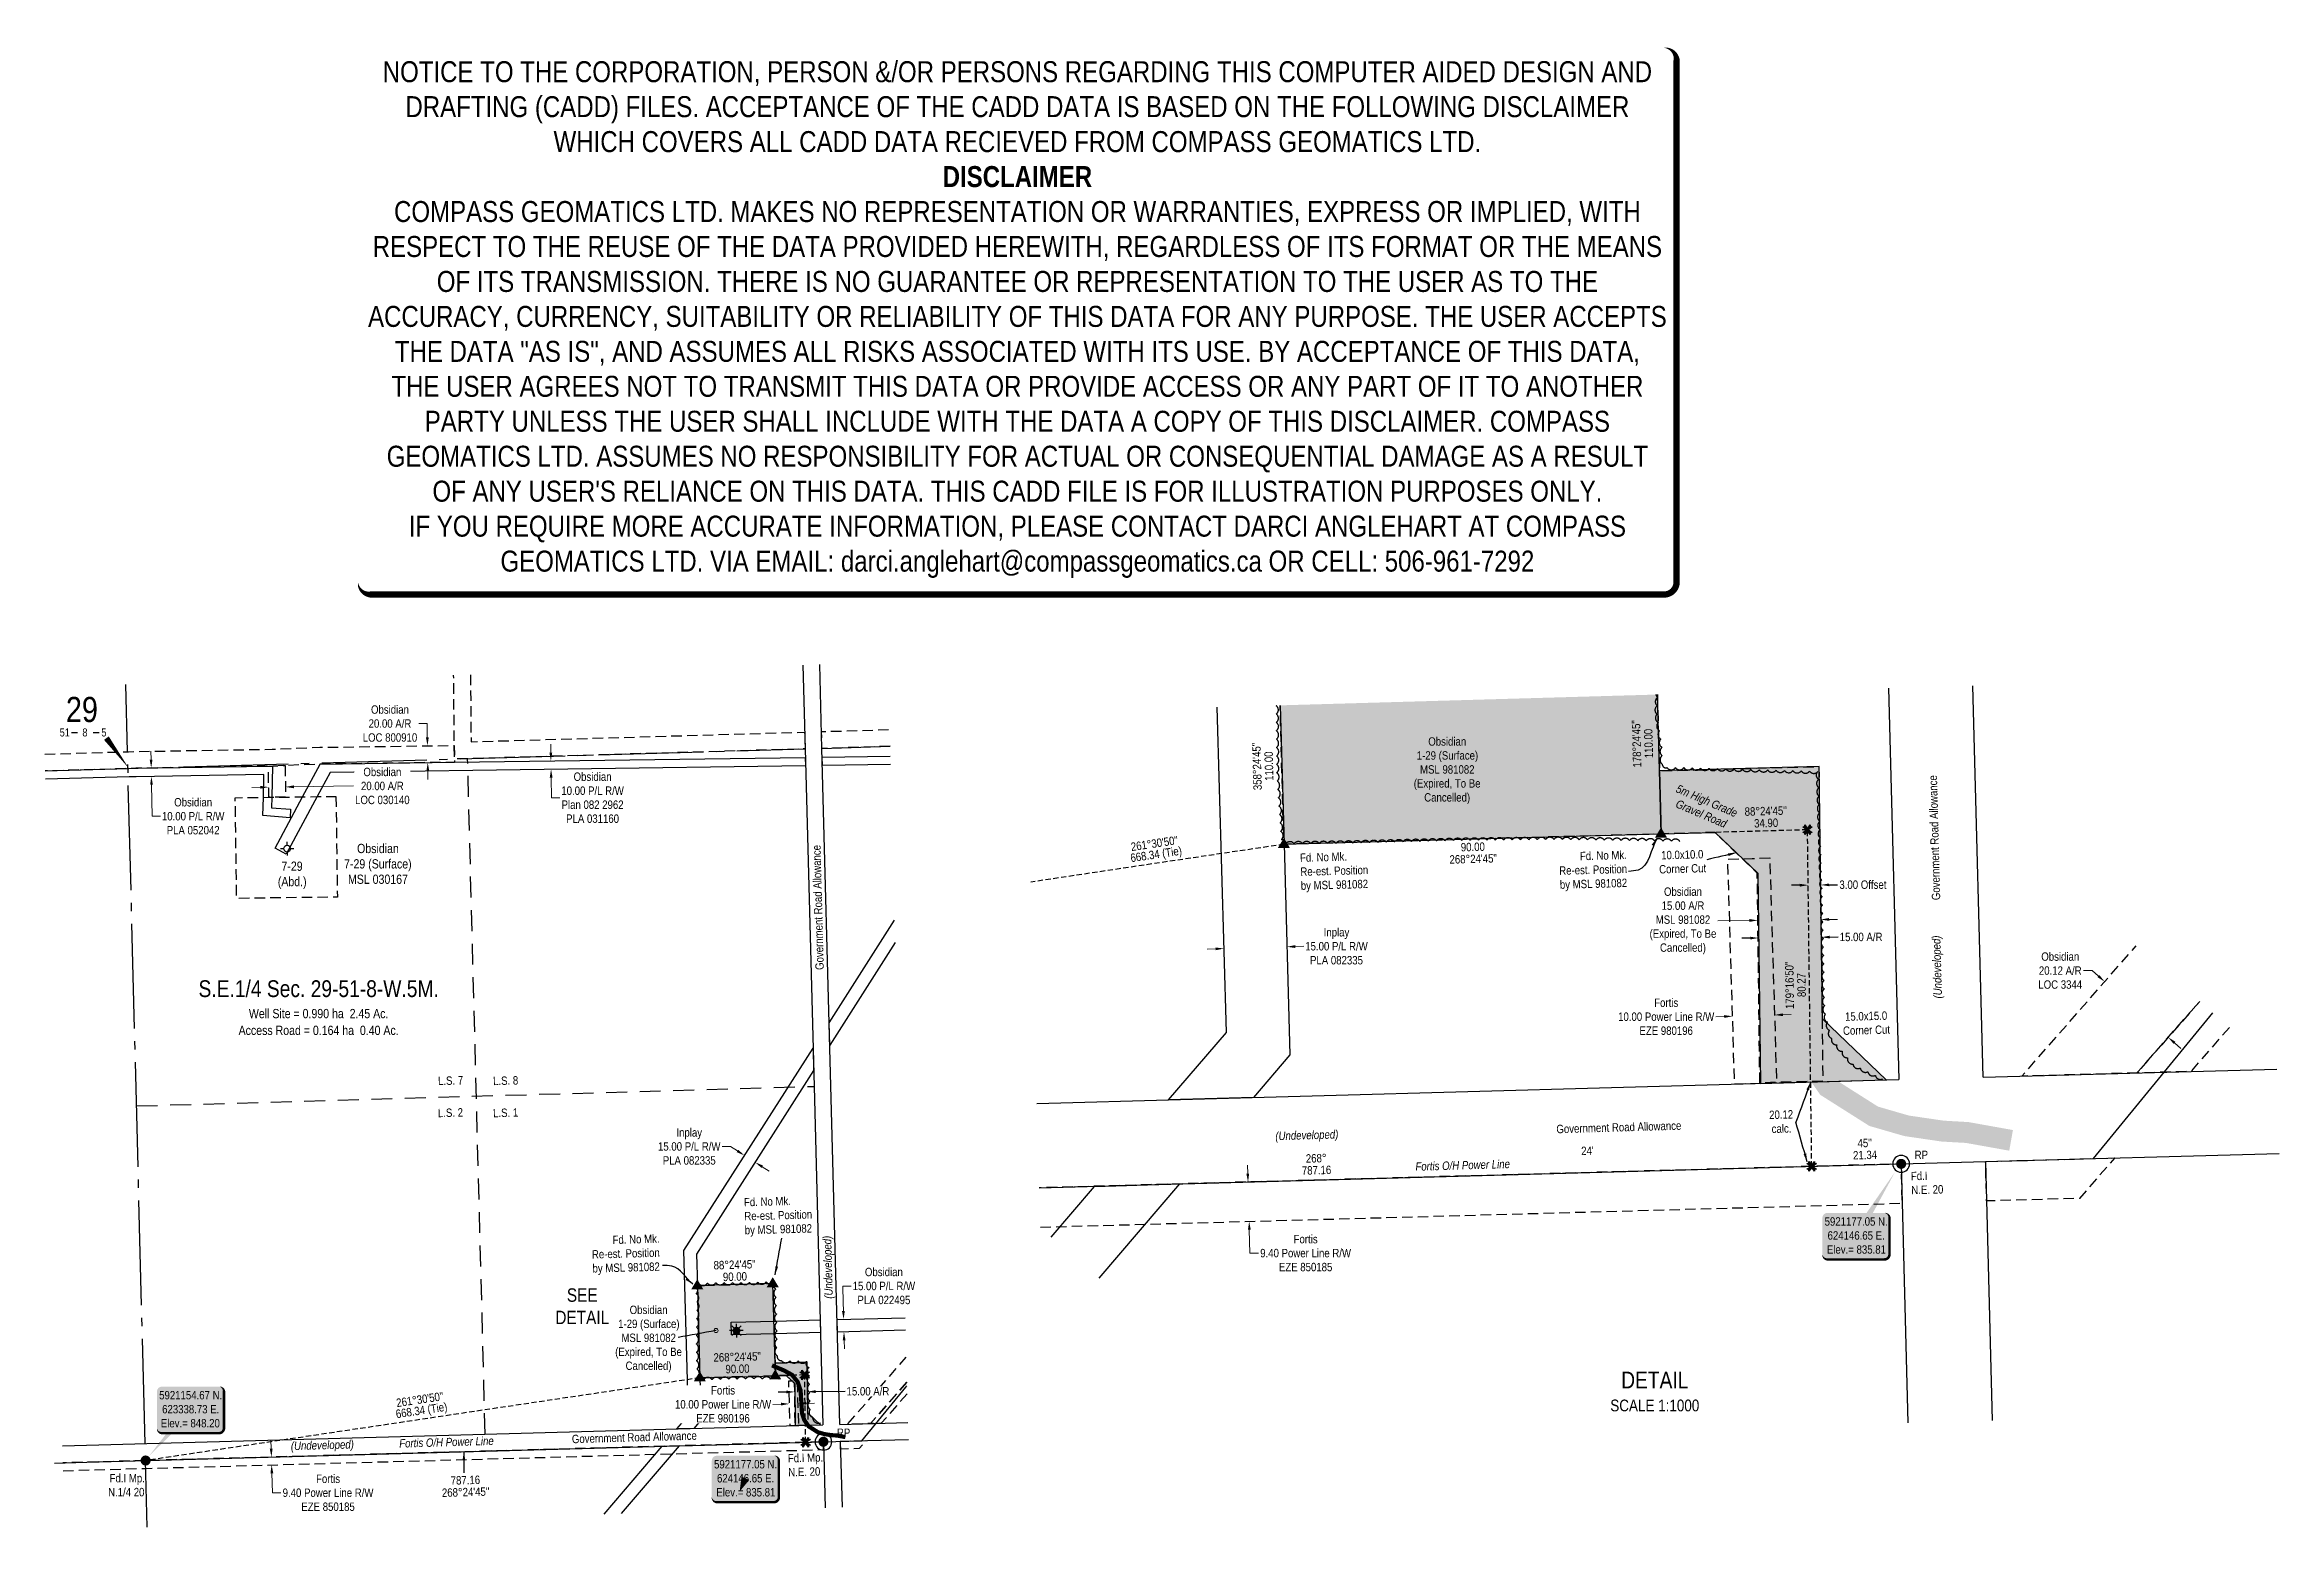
# Model space of a CAD drawing. Extents: x 623218 to 625882, y 5921060 to 5922843.
import ezdxf
from ezdxf.enums import TextEntityAlignment as Align

# ---------------------------------------------------------------- set-up
doc = ezdxf.new("R2010")
doc.units = 0
doc.header["$LTSCALE"] = 5
doc.header["$PDSIZE"] = 0.5
for name, pattern in [('0', [1, 1, 0]), ('foc-ACCESSROAD', [3.75, 2.5, -1.25]), ('foc-FLOWLINE', [3.75, 2.5, -1.25]), ('foc-LSD', [8, 5, -3]), ('foc-QUARTERLINE', [33, 25, -3, 2, -3]), ('foc-TIELINE', [1.875, 1.25, -0.625]), ('foc-TRAV', [1.875, 1.25, -0.625])]:
    doc.linetypes.add(name, pattern=pattern)
doc.layers.get('Defpoints').update_dxf_attribs({"color": 9})
for name, color, linetype in [('10', 1, 'Continuous'), ('35', 37, 'Continuous'), ('9', 3, 'Continuous'), ('AS-POWER', 104, 'foc-POWER'), ('AS-ROADS', 254, 'Continuous'), ('C-AR', 13, 'foc-ACCESSROAD'), ('C-RW', 13, 'Continuous'), ('C-SYMBOL', 7, 'Continuous'), ('C-WS', 13, 'foc-ACCESSROAD'), ('C-WS-S', 8, 'Continuous'), ('CG-NOTES', 7, 'Continuous'), ('DETAIL-T', 7, 'Continuous'), ('F-EZE', 190, 'foc-FLOWLINE'), ('F-RW', 190, 'Continuous'), ('F-WS-S', 8, 'Continuous'), ('L-AREAREQUIRED', 7, 'Continuous'), ('L-AREAWORK', 5, 'Continuous'), ('L-BD', 7, 'Continuous'), ('L-MON', 1, 'Continuous'), ('L-ROAD-T', 7, 'Continuous'), ('L-SEC', 7, 'Continuous'), ('L-SECLBL', 7, 'Continuous'), ('L-SECQ', 8, 'foc-QUARTERLINE'), ('L-SECTION-LSD', 7, 'foc-LSD'), ('L-TIE', 7, 'foc-TIELINE'), ('P-PROPOSED', 10, 'Continuous'), ('P-PROPOSED-H', 21, 'Continuous'), ('P-TRAV', 4, 'foc-TRAV'), ('P-TXT', 4, 'Continuous'), ('T-BUSH', 110, '0')]:
    doc.layers.add(name, color=color, linetype=linetype)
for name, color, linetype, lineweight in [('C-AR-T', 13, 'Continuous', 9), ('C-RW-T', 13, 'Continuous', 9), ('C-WS-T', 13, 'Continuous', 9), ('F-EZE-T', 190, 'Continuous', 9), ('F-RW-T', 190, 'Continuous', 9), ('T-TEXT', 48, 'Continuous', 18)]:
    doc.layers.add(name, color=color, linetype=linetype, lineweight=lineweight)
doc.layers.add('DISCLAIMER', color=7, linetype='Continuous', plot=False)
doc.styles.add('100L', font='ARIALN.TTF', dxfattribs={"height": 11})
doc.styles.add('175L', font='ARIALN.TTF', dxfattribs={"height": 20})
doc.styles.add('80', font='ARIALN.TTF', dxfattribs={"height": 10})
doc.styles.add('80CG', font='ARIALN.TTF', dxfattribs={"height": 10})
doc.styles.add('80L', font='ARIALN.TTF', dxfattribs={"height": 10})
doc.styles.add('80LS', font='ARIALNI.TTF', dxfattribs={"height": 10})
doc.styles.add('foc-LtypeFont', font='ARIALN.TTF', dxfattribs={"height": 7.35})
doc.styles.add('SIMPLEX', font='ARIALN.TTF')
doc.styles.get("Standard").update_dxf_attribs({"font": 'ARIALN.TTF'})
doc.linetypes.add('foc-POWER', pattern='A,6,-1,["P",foc-LtypeFont,S=0.2,R=0,X=-0.625,Y=-0.75],-1.24,4', length=12.24)
doc.linetypes.add('foc-POWER-NOLINE', pattern='A,0,-4,["P",foc-LtypeFont,S=0.2,R=0,X=-0.625,Y=-0.75],-8.24', length=12.24)
doc.dimstyles.new('Compass 5 000', dxfattribs={"dimscale": 5, "dimtxt": 9, "dimasz": 2, "dimexe": 0.2, "dimexo": 0.0625, "dimgap": 0.5, "dimtad": 0, "dimtih": 1, "dimtoh": 1, "dimzin": 0, "dimdsep": 46, "dimtxsty": '80CG', "dimcen": 0.1, "dimse1": 1, "dimse2": 1, "dimclrd": 256, "dimclrt": 256, "dimaunit": 1, "dimadec": 4, "dimazin": 0, "dimtfac": 0.06, "dimtofl": 0, "dimtmove": 0, "dimatfit": 1, "dimfxl": 0.2, "dimtolj": 1, "dimtzin": 0, "dimlwd": -1, "dimarcsym": 0})

msp = doc.modelspace()

# ---------------------------------------------------------------- texts
at = {"layer": 'AS-POWER', "linetype": 'foc-POWER-NOLINE', "char_height": 9.9966, "attachment_point": 1, "rotation": 1.641202, "style": '100L'}
for insert in [(624851.812, 5921510.063), (623640.55, 5921180.005)]:
    msp.add_mtext_dynamic_manual_height_columns('\\pi0.32615;{\\fArial Narrow|b0|i1|c0|p34;Fortis O/H Power Line }', width=112.46286, gutter_width=54.981, heights=[0], dxfattribs=dict(at, insert=insert))
at = {"layer": 'C-SYMBOL', "color": 3, "style": '175L'}
msp.add_text('S.E.1/4 Sec. 29-51-8-W.5M.', height=19.9932, dxfattribs=at).set_placement((623544.973, 5921701.181), align=Align.BOTTOM_CENTER)
at = {"layer": 'C-WS-T', "attachment_point": 1}
for s, width, gutter_width, insert, char_height, style in [('\\pi17.6736;Obsidian\\P\\pi3.94702;1-29 (Surface)\\P\\pi7.84065;MSL 981082\\P\\pi0.39434;(Expired, To Be\\P\\pi12.83554;Cancelled)', 79.16586, 49.983, (624849.937, 5922016.862), 9.9966, '80L'), ('\\pi4.79177;7-29\\P\\pi0.43377;(Abd.)', 33.64631, 54.981, (623495.873, 5921868.654), 10.99626, '100L'), ('\\pi15.82929;Obsidian\\P\\pi0.34376;7-29 (Surface)\\P\\pi4.9793;MSL 030167', 79.85911, 54.981, (623574.97, 5921889.802), 10.99626, '100L'), ('\\pi17.6736;Obsidian\\P\\pi3.94702;1-29 (Surface)\\P\\pi7.84065;MSL 981082\\P\\pi0.39434;(Expired, To Be\\P\\pi12.83554;Cancelled)', 79.16586, 49.983, (623898.021, 5921339.285), 9.9966, '80L')]:
    msp.add_mtext_dynamic_manual_height_columns(s, width=width, gutter_width=gutter_width, heights=[0], dxfattribs=dict(at, insert=insert, char_height=char_height, style=style))
at = {"layer": 'DETAIL-T', "color": 3, "attachment_point": 5, "style": '80CG'}
for s, insert, char_height, width in [('SEE\\PDETAIL', (623859.193, 5921338.586), 16, 63.63613), ('DETAIL\\P{\\H0.7x;SCALE 1:1000}', (625137.62, 5921236.872), 19.9932, 105.46974)]:
    msp.add_mtext(s, dxfattribs=dict(at, insert=insert, char_height=char_height, width=width))
at = {"layer": 'L-AREAREQUIRED', "color": 5, "style": '100L'}
msp.add_text('Well Site = 0.990 ha  2.45 Ac.', height=10.99626, dxfattribs=at).set_placement((623544.973, 5921678.688), align=Align.BOTTOM_CENTER)
at = {"layer": 'L-AREAWORK', "color": 5, "style": '100L'}
msp.add_text('Access Road = 0.164 ha  0.40 Ac.', height=10.99626, dxfattribs=at).set_placement((623544.973, 5921658.695), align=Align.BOTTOM_CENTER)
at = {"layer": 'L-BD'}
for s, rotation, p in [('178°24\'45"', 91.578351, (625115.915, 5922009.002)), ('358°24\'45"', 91.595467, (624663.409, 5921982.04)), ('110.00', 91.578351, (625130.155, 5922009.395)), ('110.00', 91.595467, (624677.649, 5921982.436)), ('268°24\'45"', 1.579325, (624921.114, 5921871.922)), ('90.00', 1.579325, (624920.722, 5921886.162)), ('88°24\'45"', 1.598496, (624040.772, 5921388.138)), ('90.00', 1.598496, (624041.169, 5921373.898)), ('268°24\'45"', 1.579325, (624043.825, 5921278.225)), ('90.00', 1.579325, (624044.217, 5921263.986))]:
    msp.add_text(s, height=9.9966, rotation=rotation, dxfattribs=at).set_placement(p, align=Align.MIDDLE_CENTER)
at = {"layer": 'L-BD', "style": '80L'}
for s, rotation, p in [("88°24'45''", 1.587, (625269.91, 5921928.928)), ("261°30'50''", 8.4856, (624541.264, 5921890.294)), ('34.90', 1.587, (625270.305, 5921914.689)), ('668.34 (Tie)', 8.4856, (624543.366, 5921876.205)), ("179°16'50''", 90.7189, (625298.217, 5921721.315)), ('80.27', 90.7189, (625312.461, 5921721.494)), ("24'", 1.587, (625057.336, 5921523.991)), ('21.34', 1.587, (625388.222, 5921518.908)), ("45''", 1.587, (625387.827, 5921533.147)), ('787.16', 1.587, (624734.401, 5921500.793)), ('268°', 1.587, (624734.007, 5921515.033)), ("261°30'50''", 8.4856, (623665.622, 5921227.442)), ('668.34 (Tie)', 8.4856, (623667.724, 5921213.352)), ("268°24'45''", 1.587041, (623720.263, 5921117.049)), ('787.16', 1.587041, (623719.869, 5921131.288))]:
    msp.add_text(s, height=9.9966, rotation=rotation, dxfattribs=at).set_placement(p, align=Align.MIDDLE)
at = {"layer": 'L-BD', "insert": (625288.073, 5921572.051), "char_height": 9.9966, "width": 28.15318, "attachment_point": 2, "rotation": 1.58702}
msp.add_mtext('20.12\\Pcalc.', dxfattribs=at)
at = {"layer": 'L-MON', "char_height": 10, "attachment_point": 1, "style": '100L'}
for s, width, insert, rotation in [('Fd. No Mk.\\PRe-est. Position\\Pby MSL 981082', 80.16139, (624714.571, 5921878.243), 1.598496), ('\\pi26.08226;Fd. No Mk.\\P\\pi0.97995;Re-est. Position\\P\\pi1.24598;by MSL 981082', 80.16139, (625022.121, 5921879.464), 1.598496), ('Fd.I\\PN.E. 20', 41.14366, (625442.7, 5921498.683), 1.645996), ('Fd. No Mk.\\PRe-est. Position\\Pby MSL 981082', 80.16139, (624051.777, 5921467.625), 1.598496), ('\\pi26.08226;Fd. No Mk.\\P\\pi0.97995;Re-est. Position\\P\\pi1.24598;by MSL 981082', 80.16139, (623869.106, 5921421.993), 1.598496)]:
    msp.add_mtext_dynamic_manual_height_columns(s, width=width, gutter_width=55, heights=[0], dxfattribs=dict(at, insert=insert, rotation=rotation))
at = {"layer": 'L-MON', "insert": (623293.051, 5921138.671), "char_height": 10, "attachment_point": 1, "style": '100L'}
msp.add_mtext_dynamic_manual_height_columns('\\pi2.7603;Fd.I Mp.\\P\\pi0.95266;N.1/4 20', width=42.84216, gutter_width=55, heights=[0], dxfattribs=at)
at = {"layer": 'L-ROAD-T', "style": '80L'}
for rotation, p in [(91.515849, (625470.914, 5921897.152)), (91.515849, (624140.159, 5921813.97)), (1.642233, (625094.758, 5921551.914)), (1.642233, (623921.269, 5921182.377))]:
    msp.add_text('Government Road Allowance', height=9.9966, rotation=rotation, dxfattribs=at).set_placement(p, align=Align.MIDDLE_CENTER)
at = {"layer": 'P-TXT', "char_height": 9.9966, "width": 56.02911, "attachment_point": 2, "rotation": 1.58702}
for s, insert in [('10.0x10.0\\PCorner Cut', (625170.176, 5921881.871)), ('15.0x15.0\\PCorner Cut', (625389.346, 5921689.468))]:
    msp.add_mtext(s, dxfattribs=dict(at, insert=insert))
at = {"layer": 'T-TEXT', "style": '80LS'}
for rotation, p in [(91.515849, (625473.918, 5921742.974)), (1.642233, (624722.873, 5921542.568)), (91.515849, (624151.878, 5921385.048)), (1.642233, (623549.385, 5921173.031))]:
    msp.add_text('(Undeveloped)', height=9.9966, rotation=rotation, dxfattribs=at).set_placement(p, align=Align.MIDDLE_CENTER)
at = {"layer": 'T-TEXT', "insert": (625201.591, 5921945.732), "char_height": 9.9966, "width": 77.46793, "attachment_point": 2, "rotation": 336.931248, "style": '80LS'}
msp.add_mtext('5m High Grade Gravel Road', dxfattribs=at)

# ---------------------------------------------------------------- blocks, each defined once
blk = doc.blocks.new('RP')
at = {"layer": '35', "color": 3}
blk.add_circle((0, 0), 10, dxfattribs=at)
at = {"layer": '35', "color": 3, "style": '80'}
blk.add_attdef('RP_001', (-32.4, 5.8), '', height=10, dxfattribs=at)
blk = doc.blocks.new('L-SECLBL')
at = {"layer": '9', "color": 7}
for p, q in [((-5.1, -27.8), (-12.3, -27.8)), ((20.7, -27.8), (13.5, -27.8))]:
    blk.add_line(p, q, dxfattribs=at)
at = {"layer": '10', "color": 2, "style": 'SIMPLEX'}
blk.add_attdef('SEC', text='', height=30, dxfattribs=at).set_placement((0, 0), align=Align.MIDDLE)
at = {"layer": '10', "color": 5, "style": '80L'}
blk.add_attdef('TWP', text='', height=9.5, dxfattribs=at).set_placement((-14.4, -27.4), align=Align.MIDDLE_RIGHT)
blk.add_attdef('RGE', text='', height=9.5, dxfattribs=at).set_placement((3.6, -27.4), align=Align.MIDDLE_CENTER)
blk.add_attdef('MER', text='', height=9.5, dxfattribs=at).set_placement((23.2, -27.4), align=Align.MIDDLE_LEFT)
blk = doc.blocks.new('*D427')
at = {"layer": 'Defpoints', "color": 0, "transparency": 16777216}
for p in [(624105.9, 5921230), (624115.9, 5921230.3), (624116.1, 5921222.5)]:
    blk.add_point(p, dxfattribs=at)
at = {"layer": 'F-EZE-T', "transparency": 16777216}
for p, q in [((624096.1, 5921221.9), (624086.2, 5921221.6)), ((624126.1, 5921222.8), (624136.1, 5921223.1))]:
    blk.add_line(p, q, dxfattribs=at)
for points in [[(624096.1, 5921223.6), (624096.2, 5921220.3), (624106.1, 5921222.2)], [(624126.1, 5921224.5), (624126.2, 5921221.2), (624116.1, 5921222.5)]]:
    blk.add_solid(points, dxfattribs=at)
at = {"layer": 'F-EZE-T', "transparency": 16777216, "insert": (624027, 5921221.6), "char_height": 10, "attachment_point": 5, "style": '80CG', "bg_fill": 3, "box_fill_scale": 1.1, "bg_fill_color": 256, "bg_fill_true_color": 13158600, "bg_fill_transparency": 0}
blk.add_mtext('\\A1;Fortis\\P10.00 Power Line R/W\\PEZE 980196', dxfattribs=at)
blk = doc.blocks.new('*D428')
at = {"layer": 'C-AR-T', "transparency": 16777216}
for p, q in [((623475.4, 5921957.2), (623465.4, 5921957.1)), ((623515.4, 5921957.8), (623586.6, 5921958.8))]:
    blk.add_line(p, q, dxfattribs=at)
for points in [[(623475.4, 5921958.9), (623475.4, 5921955.6), (623485.4, 5921957.4)], [(623515.4, 5921959.5), (623515.4, 5921956.1), (623505.4, 5921957.7)]]:
    blk.add_solid(points, dxfattribs=at)
at = {"layer": 'Defpoints', "color": 0, "transparency": 16777216}
for p in [(623485.3, 5921966.9), (623505.3, 5921967.2), (623505.4, 5921957.7)]:
    blk.add_point(p, dxfattribs=at)
at = {"layer": 'C-AR-T', "transparency": 16777216, "insert": (623620.9, 5921958.8), "char_height": 10, "attachment_point": 5, "style": '80CG', "bg_fill": 3, "box_fill_scale": 1.1, "bg_fill_color": 256, "bg_fill_true_color": 13158600, "bg_fill_transparency": 0}
blk.add_mtext('\\A1;Obsidian\\P20.00 A/R\\PLOC 030140', dxfattribs=at)
blk = doc.blocks.new('*D429')
at = {"layer": 'C-AR-T', "transparency": 16777216}
for p, q in [((623674.3, 5922033.2), (623664.3, 5922033.2)), ((623674.5, 5922016.7), (623674.3, 5922033.2)), ((623675.1, 5921976.7), (623675.2, 5921966.7))]:
    blk.add_line(p, q, dxfattribs=at)
for points in [[(623676.2, 5922016.7), (623672.9, 5922016.6), (623674.7, 5922006.7)], [(623676.8, 5921976.7), (623673.4, 5921976.6), (623675, 5921986.7)]]:
    blk.add_solid(points, dxfattribs=at)
at = {"layer": 'Defpoints', "color": 0, "transparency": 16777216}
blk.add_point((623675.5, 5921986.7), dxfattribs=at)
at = {"layer": 'C-AR-T', "transparency": 16777216, "insert": (623630, 5922033.2), "char_height": 10, "attachment_point": 5, "style": '80CG', "bg_fill": 3, "box_fill_scale": 1.1, "bg_fill_color": 256, "bg_fill_true_color": 13158600, "bg_fill_transparency": 0}
blk.add_mtext('\\A1;Obsidian\\P20.00 A/R\\PLOC 800910', dxfattribs=at)
at = {"layer": 'Defpoints', "color": 0, "transparency": 16777216}
for p in [(623674.7, 5922006.7), (623675.2, 5922006.7)]:
    blk.add_point(p, dxfattribs=at)
blk = doc.blocks.new('*D430')
at = {"layer": 'C-RW-T', "transparency": 16777216}
for p, q in [((624179.6, 5921362.7), (624169.6, 5921362.7)), ((624169.6, 5921362.7), (624170.1, 5921343)), ((624170.4, 5921333), (624170.1, 5921343)), ((624171.3, 5921298), (624171.6, 5921288))]:
    blk.add_line(p, q, dxfattribs=at)
for points in [[(624172.1, 5921333.1), (624168.7, 5921333), (624170.7, 5921323)], [(624173, 5921298.1), (624169.7, 5921298), (624171.1, 5921308)]]:
    blk.add_solid(points, dxfattribs=at)
at = {"layer": 'Defpoints', "color": 0, "transparency": 16777216}
for p in [(624130.6, 5921322), (624170.7, 5921323), (624131, 5921307)]:
    blk.add_point(p, dxfattribs=at)
at = {"layer": 'C-RW-T', "transparency": 16777216, "insert": (624218.7, 5921362.7), "char_height": 10, "attachment_point": 5, "style": '80CG'}
blk.add_mtext('\\A1;Obsidian\\P15.00 P/L R/W\\PPLA 022495', dxfattribs=at)
blk = doc.blocks.new('*D431')
at = {"layer": 'C-RW-T', "transparency": 16777216}
for p, q in [((623821.7, 5921998.7), (623821.6, 5922008.7)), ((623822.1, 5921968.7), (623822.4, 5921944.8)), ((623822.4, 5921944.8), (623832.4, 5921944.8))]:
    blk.add_line(p, q, dxfattribs=at)
for points in [[(623823.4, 5921998.7), (623820, 5921998.7), (623821.8, 5921988.7)], [(623823.8, 5921968.7), (623820.4, 5921968.7), (623822, 5921978.7)]]:
    blk.add_solid(points, dxfattribs=at)
at = {"layer": 'Defpoints', "color": 0, "transparency": 16777216}
for p in [(623822, 5921978.7), (623822.1, 5921988.7), (623822.2, 5921978.7)]:
    blk.add_point(p, dxfattribs=at)
at = {"layer": 'C-RW-T', "transparency": 16777216, "insert": (623871.5, 5921944.8), "char_height": 10, "attachment_point": 5, "style": '80CG'}
blk.add_mtext('\\A1;Obsidian\\P10.00 P/L R/W\\PPlan 082 2962\\PPLA 031160', dxfattribs=at)
blk = doc.blocks.new('*D432')
at = {"layer": 'C-RW-T', "transparency": 16777216}
for p, q in [((623345.2, 5921990.2), (623345.1, 5922000.2)), ((623345.7, 5921960.2), (623346.4, 5921922.7)), ((623346.4, 5921922.7), (623356.4, 5921922.7))]:
    blk.add_line(p, q, dxfattribs=at)
for points in [[(623346.9, 5921990.2), (623343.6, 5921990.2), (623345.4, 5921980.2)], [(623347.4, 5921960.2), (623344.1, 5921960.2), (623345.6, 5921970.2)]]:
    blk.add_solid(points, dxfattribs=at)
at = {"layer": 'Defpoints', "color": 0, "transparency": 16777216}
for p in [(623374.3, 5921980.7), (623345.6, 5921970.2), (623374.5, 5921970.7)]:
    blk.add_point(p, dxfattribs=at)
at = {"layer": 'C-RW-T', "transparency": 16777216, "insert": (623395.4, 5921922.7), "char_height": 10, "attachment_point": 5, "style": '80CG'}
blk.add_mtext('\\A1;Obsidian\\P10.00 P/L R/W\\PPLA 052042', dxfattribs=at)
blk = doc.blocks.new('*D433')
at = {"layer": 'Defpoints', "color": 0, "transparency": 16777216}
for p in [(624054.9, 5921521.8), (624052.6, 5921518.3), (624067.5, 5921513.8)]:
    blk.add_point(p, dxfattribs=at)
at = {"layer": 'F-RW-T', "transparency": 16777216}
for p, q in [((624035.8, 5921529), (624025.8, 5921529)), ((624044.2, 5921523.7), (624035.8, 5921529)), ((624073.7, 5921504.9), (624082.1, 5921499.5))]:
    blk.add_line(p, q, dxfattribs=at)
for points in [[(624045.1, 5921525.1), (624043.3, 5921522.3), (624052.6, 5921518.3)], [(624074.6, 5921506.3), (624072.8, 5921503.5), (624065.3, 5921510.2)]]:
    blk.add_solid(points, dxfattribs=at)
at = {"layer": 'F-RW-T', "transparency": 16777216, "insert": (623986.7, 5921529), "char_height": 10, "attachment_point": 5, "style": '80CG'}
blk.add_mtext('\\A1;Inplay\\P15.00 P/L R/W\\PPLA 082335', dxfattribs=at)
blk = doc.blocks.new('GABD')
for p, q in [((-0.81, 0), (-1.62, 0)), ((0, 0.81), (0, 1.62)), ((1.62, 0), (0.81, 0)), ((0, -0.81), (0, -1.62))]:
    blk.add_line(p, q)
blk.add_circle((0, 0), 0.8)
blk = doc.blocks.new('GAS')
h = blk.add_hatch(color=255)
h.dxf.hatch_style = 1
edge = h.paths.add_edge_path()
edge.add_arc((0, 0), 0.9, 0, 360)
for p, q in [((-0.81, 0), (-1.62, 0)), ((-0.57, 0.57), (-1.14, 1.14)), ((0, 0.81), (0, 1.62)), ((0.57, 0.57), (1.14, 1.14)), ((1.62, 0), (0.81, 0)), ((-0.57, -0.57), (-1.14, -1.14)), ((0, -0.81), (0, -1.62)), ((1.14, -1.14), (0.57, -0.57))]:
    blk.add_line(p, q)
blk.add_circle((0, 0), 0.8)
blk = doc.blocks.new('fdia')
at = {"color": 255, "const_width": 1}
blk.add_lwpolyline([(-0.5, 0, 1), (0.5, 0, 1)], format="xyb", close=True, dxfattribs=at)
blk = doc.blocks.new('Fdiaa')
blk.add_blockref('fdia', (0, 0))
blk = doc.blocks.new('fdib')
at = {"color": 1, "const_width": 1.6}
blk.add_lwpolyline([(-0.4, 0, 1), (0.4, 0, 1)], format="xyb", close=True, dxfattribs=at)
at = {"color": 1}
blk.add_circle((0, 0), 0.8, dxfattribs=at)
blk = doc.blocks.new('Fdibb')
blk.add_blockref('fdib', (0, 0))
blk = doc.blocks.new('fdicc')
for name in ['Fdibb', 'Fdiaa']:
    blk.add_blockref(name, (0, 0))
blk = doc.blocks.new('FDI')
blk.add_blockref('fdicc', (0, 0))
blk = doc.blocks.new('TRIA')
blk.add_hatch(color=255).paths.add_polyline_path([(-0.04, 1.52), (-1.47, -0.87), (1.39, -0.87)])
blk = doc.blocks.new('TRIAA')
blk.add_blockref('TRIA', (0, 0))
blk = doc.blocks.new('TRIB')
at = {"color": 1}
blk.add_lwpolyline([(-1.12, -0.67), (-0.04, 1.13), (1.04, -0.67)], close=True, dxfattribs=at)
blk = doc.blocks.new('TRIBB')
blk.add_blockref('TRIB', (0, 0))
blk = doc.blocks.new('TRICC')
for name in ['TRIAA', 'TRIBB']:
    blk.add_blockref(name, (0, 0))
blk = doc.blocks.new('plspike')
blk.add_blockref('TRICC', (0, 0))
blk = doc.blocks.new('TEMP')
h = blk.add_hatch(color=255)
h.dxf.hatch_style = 1
h.paths.add_polyline_path([(0, 0.25), (-0.67, 1.15), (-0.67, 0.67), (-1.15, 0.67), (-0.25, 0), (-1.15, -0.67), (-0.67, -0.67), (-0.67, -1.15), (0, -0.25), (0.67, -1.15), (0.67, -0.67), (1.15, -0.67), (0.25, 0), (1.15, 0.67), (0.67, 0.67), (0.67, 1.15)])
h.paths.add_polyline_path([(0.57, 0.85), (0.57, 0.57), (0.85, 0.57), (0.08, 0), (0.85, -0.57), (0.57, -0.57), (0.57, -0.85), (0, -0.08), (-0.57, -0.85), (-0.57, -0.57), (-0.85, -0.57), (-0.08, 0), (-0.85, 0.57), (-0.57, 0.57), (-0.57, 0.85), (0, 0.08)], flags=16)
h = blk.add_hatch(color=1)
h.dxf.hatch_style = 1
h.paths.add_polyline_path([(0, 0.08), (-0.57, 0.85), (-0.57, 0.57), (-0.85, 0.57), (-0.08, 0), (-0.85, -0.57), (-0.57, -0.57), (-0.57, -0.85), (0, -0.08), (0.57, -0.85), (0.57, -0.57), (0.85, -0.57), (0.08, 0), (0.85, 0.57), (0.57, 0.57), (0.57, 0.85)])
at = {"color": 1}
for p, q in [((-0.08, 0), (0.08, 0)), ((0, 0.08), (0, -0.08))]:
    blk.add_line(p, q, dxfattribs=at)
at = {"color": 255, "flags": 128}
blk.add_lwpolyline([(-0.25, 0), (-1.15, 0.67), (-0.67, 0.67), (-0.67, 1.15), (0, 0.25), (0.67, 1.15), (0.67, 0.67), (1.15, 0.67), (0.25, 0), (1.15, -0.67), (0.67, -0.67), (0.67, -1.15), (0, -0.25), (-0.67, -1.15), (-0.67, -0.67), (-1.15, -0.67)], close=True, dxfattribs=at)
at = {"color": 1, "flags": 128}
blk.add_lwpolyline([(-0.08, 0), (-0.85, 0.57), (-0.57, 0.57), (-0.57, 0.85), (0, 0.08), (0.57, 0.85), (0.57, 0.57), (0.85, 0.57), (0.08, 0), (0.85, -0.57), (0.57, -0.57), (0.57, -0.85), (0, -0.08), (-0.57, -0.85), (-0.57, -0.57), (-0.85, -0.57)], close=True, dxfattribs=at)
blk = doc.blocks.new('*D436')
at = {"layer": 'Defpoints', "color": 0, "transparency": 16777216}
for p in [(624624.2, 5921762.4), (624699.1, 5921767.1), (624699.2, 5921764.5)]:
    blk.add_point(p, dxfattribs=at)
at = {"layer": 'F-RW-T', "transparency": 16777216}
for p, q in [((624614.1, 5921764.7), (624604.2, 5921764.4)), ((624709.1, 5921767.4), (624719.1, 5921767.7))]:
    blk.add_line(p, q, dxfattribs=at)
for points in [[(624614.1, 5921766.3), (624614.2, 5921763), (624624.1, 5921765)], [(624709, 5921769.1), (624709.1, 5921765.7), (624699.1, 5921767.1)]]:
    blk.add_solid(points, dxfattribs=at)
at = {"layer": 'F-RW-T', "transparency": 16777216, "insert": (624758.2, 5921767.7), "char_height": 10, "attachment_point": 5, "style": '80CG'}
blk.add_mtext('\\A1;Inplay\\P15.00 P/L R/W\\PPLA 082335', dxfattribs=at)
blk = doc.blocks.new('*D437')
at = {"layer": 'Defpoints', "color": 0, "transparency": 16777216}
for p in [(625228.6, 5921739.1), (625278.6, 5921740.7), (625230.3, 5921684.3)]:
    blk.add_point(p, dxfattribs=at)
at = {"layer": 'F-EZE-T', "transparency": 16777216}
for p, q in [((625220.3, 5921684), (625210.3, 5921683.7)), ((625290.3, 5921686.1), (625300.3, 5921686.4))]:
    blk.add_line(p, q, dxfattribs=at)
for points in [[(625220.2, 5921685.6), (625220.4, 5921682.3), (625230.3, 5921684.3)], [(625290.2, 5921687.8), (625290.3, 5921684.4), (625280.3, 5921685.8)]]:
    blk.add_solid(points, dxfattribs=at)
at = {"layer": 'F-EZE-T', "transparency": 16777216, "insert": (625151.2, 5921683.7), "char_height": 10, "attachment_point": 5, "style": '80CG', "bg_fill": 3, "box_fill_scale": 1.1, "bg_fill_color": 256, "bg_fill_true_color": 13158600, "bg_fill_transparency": 0}
blk.add_mtext('\\A1;Fortis\\P10.00 Power Line R/W\\PEZE 980196', dxfattribs=at)
blk = doc.blocks.new('*D438')
at = {"layer": 'Defpoints', "color": 0, "transparency": 16777216}
for p in [(625261.3, 5921775.8), (625336.2, 5921778.5), (625336.3, 5921776.7)]:
    blk.add_point(p, dxfattribs=at)
at = {"layer": 'P-TXT', "transparency": 16777216}
for p, q in [((625251.3, 5921777.4), (625241.3, 5921777.3)), ((625346.2, 5921778.6), (625356.2, 5921778.8))]:
    blk.add_line(p, q, dxfattribs=at)
for points in [[(625251.3, 5921779.1), (625251.3, 5921775.8), (625261.3, 5921777.6)], [(625346.2, 5921780.3), (625346.3, 5921777), (625336.2, 5921778.5)]]:
    blk.add_solid(points, dxfattribs=at)
at = {"layer": 'P-TXT', "transparency": 16777216, "insert": (625383.5, 5921778.8), "char_height": 10, "attachment_point": 5, "style": '80CG'}
blk.add_mtext('\\A1;15.00 A/R', dxfattribs=at)
blk = doc.blocks.new('*D439')
at = {"layer": 'Defpoints', "color": 0, "transparency": 16777216}
for p in [(624112.6, 5921233.6), (624127.6, 5921236.7), (624127.6, 5921233.8)]:
    blk.add_point(p, dxfattribs=at)
at = {"layer": 'P-TXT', "transparency": 16777216}
for p, q in [((624102.6, 5921236.3), (624092.6, 5921236.2)), ((624137.6, 5921236.8), (624172.4, 5921237.2))]:
    blk.add_line(p, q, dxfattribs=at)
for points in [[(624102.6, 5921238), (624102.6, 5921234.7), (624112.6, 5921236.5)], [(624137.5, 5921238.5), (624137.6, 5921235.1), (624127.6, 5921236.7)]]:
    blk.add_solid(points, dxfattribs=at)
at = {"layer": 'P-TXT', "transparency": 16777216, "insert": (624199.7, 5921237.2), "char_height": 10, "attachment_point": 5, "style": '80CG', "bg_fill": 3, "box_fill_scale": 1.1, "bg_fill_color": 256, "bg_fill_true_color": 13158600, "bg_fill_transparency": 0}
blk.add_mtext('\\A1;15.00 A/R', dxfattribs=at)
blk = doc.blocks.new('*D444')
at = {"layer": 'Defpoints', "color": 0, "transparency": 16777216}
for p in [(625320.5, 5921840.5), (625335.5, 5921840.8), (625335.5, 5921840.7)]:
    blk.add_point(p, dxfattribs=at)
at = {"layer": 'P-TXT', "transparency": 16777216}
for p, q in [((625310.5, 5921840.5), (625300.5, 5921840.4)), ((625345.5, 5921840.9), (625355.5, 5921841.1))]:
    blk.add_line(p, q, dxfattribs=at)
for points in [[(625310.4, 5921842.2), (625310.5, 5921838.8), (625320.5, 5921840.6)], [(625345.4, 5921842.6), (625345.5, 5921839.3), (625335.5, 5921840.8)]]:
    blk.add_solid(points, dxfattribs=at)
at = {"layer": 'P-TXT', "transparency": 16777216, "insert": (625385.7, 5921841.1), "char_height": 10, "attachment_point": 5, "style": '80CG'}
blk.add_mtext('\\A1;3.00 Offset', dxfattribs=at)
blk = doc.blocks.new('*D450')
at = {"layer": 'C-AR-T', "transparency": 16777216}
for p, q in [((625250.4, 5921798.5), (625212.9, 5921798)), ((625345.5, 5921799.7), (625355.5, 5921799.8))]:
    blk.add_line(p, q, dxfattribs=at)
for points in [[(625250.4, 5921800.2), (625250.4, 5921796.8), (625260.4, 5921798.6)], [(625345.4, 5921801.4), (625345.5, 5921798), (625335.5, 5921799.6)]]:
    blk.add_solid(points, dxfattribs=at)
at = {"layer": 'Defpoints', "color": 0, "transparency": 16777216}
for p in [(625260.2, 5921815.4), (625335.3, 5921816.4), (625335.5, 5921799.6)]:
    blk.add_point(p, dxfattribs=at)
at = {"layer": 'C-AR-T', "transparency": 16777216, "insert": (625171.2, 5921798), "char_height": 10, "attachment_point": 5, "style": '80CG'}
blk.add_mtext('\\A1;Obsidian\\P15.00 A/R\\PMSL 981082\\P(Expired, To Be\\PCancelled)', dxfattribs=at)
blk = doc.blocks.new('*U454')
h = blk.add_hatch(color=254)
edge = h.paths.add_edge_path()
edge.add_line((-34, -28.5), (34, -28.5))
edge.add_arc((34, -22.5), 6, 270, 360)
edge.add_line((40, -22.5), (40, 21))
edge.add_arc((34, 21), 6, 0, 90)
edge.add_line((34, 27), (-34, 27))
edge.add_arc((-34, 21), 6, 90, 180)
edge.add_line((-40, 21), (-40, -22.5))
edge.add_arc((-34, -22.5), 6, 180, 270)
at = {"color": 1, "flags": 128}
blk.add_lwpolyline([(-34, -28.5, 3, 3, 0), (34, -28.5, 3, 3, 0.414214), (40, -22.5, 3, 3, 0), (40, 21, 3, 0, 0.414214), (34, 27, 0, 0, 0), (-34, 27, 0, 0, 0.414214), (-40, 21, 0, 0, 0), (-40, -22.5, 0, 3, 0.414214)], format="xyseb", close=True, dxfattribs=at)
blk.add_lwpolyline([(-50, -56.6, 0, 10, 0), (0, 0, 5, 5, 0)], format="xyseb", dxfattribs=at)
at = {"color": 1, "style": '80'}
blk.add_attdef('ENTER_TEXT_001', (-36, -5), '', height=10, dxfattribs=at)
blk = doc.blocks.new('*U455')
h = blk.add_hatch(color=254)
edge = h.paths.add_edge_path()
edge.add_line((-34, -28.5), (34, -28.5))
edge.add_arc((34, -22.5), 6, 270, 360)
edge.add_line((40, -22.5), (40, 21))
edge.add_arc((34, 21), 6, 0, 90)
edge.add_line((34, 27), (-34, 27))
edge.add_arc((-34, 21), 6, 90, 180)
edge.add_line((-40, 21), (-40, -22.5))
edge.add_arc((-34, -22.5), 6, 180, 270)
at = {"color": 1, "flags": 128}
blk.add_lwpolyline([(-34, -28.5, 3, 3, 0), (34, -28.5, 3, 3, 0.414214), (40, -22.5, 3, 3, 0), (40, 21, 3, 0, 0.414214), (34, 27, 0, 0, 0), (-34, 27, 0, 0, 0.414214), (-40, 21, 0, 0, 0), (-40, -22.5, 0, 3, 0.414214)], format="xyseb", close=True, dxfattribs=at)
blk.add_lwpolyline([(-6.8, -15.8, 0, 10, 0), (0, 0, 5, 5, 0)], format="xyseb", dxfattribs=at)
at = {"color": 1, "style": '80'}
blk.add_attdef('ENTER_TEXT_001', (-36, -5), '', height=10, dxfattribs=at)
blk = doc.blocks.new('*D456')
at = {"layer": 'C-AR-T', "transparency": 16777216}
for p, q in [((625658.8, 5921738.7), (625648.8, 5921738.7)), ((625666.4, 5921732.1), (625658.8, 5921738.7)), ((625757.1, 5921652.6), (625764.6, 5921646))]:
    blk.add_line(p, q, dxfattribs=at)
for points in [[(625667.5, 5921733.4), (625665.3, 5921730.9), (625673.9, 5921725.5)], [(625758.2, 5921653.8), (625756, 5921651.3), (625749.6, 5921659.2)]]:
    blk.add_solid(points, dxfattribs=at)
at = {"layer": 'Defpoints', "color": 0, "transparency": 16777216}
for p in [(625667.2, 5921717.9), (625673.9, 5921725.5), (625742.9, 5921651.6)]:
    blk.add_point(p, dxfattribs=at)
at = {"layer": 'C-AR-T', "transparency": 16777216, "insert": (625620.9, 5921738.7), "char_height": 10, "attachment_point": 5, "style": '80CG'}
blk.add_mtext('\\A1;Obsidian\\P20.12 A/R\\PLOC 3344', dxfattribs=at)
blk = doc.blocks.new('*U457')
h = blk.add_hatch(color=254)
edge = h.paths.add_edge_path()
edge.add_line((-34, -28.5), (34, -28.5))
edge.add_arc((34, -22.5), 6, 270, 360)
edge.add_line((40, -22.5), (40, 21))
edge.add_arc((34, 21), 6, 0, 90)
edge.add_line((34, 27), (-34, 27))
edge.add_arc((-34, 21), 6, 90, 180)
edge.add_line((-40, 21), (-40, -22.5))
edge.add_arc((-34, -22.5), 6, 180, 270)
at = {"color": 1, "flags": 128}
blk.add_lwpolyline([(46.7, 75.9, 0, 10, 0), (0, 0, 5, 5, 0)], format="xyseb", dxfattribs=at)
blk.add_lwpolyline([(-34, -28.5, 3, 3, 0), (34, -28.5, 3, 3, 0.414214), (40, -22.5, 3, 3, 0), (40, 21, 3, 0, 0.414214), (34, 27, 0, 0, 0), (-34, 27, 0, 0, 0.414214), (-40, 21, 0, 0, 0), (-40, -22.5, 0, 3, 0.414214)], format="xyseb", close=True, dxfattribs=at)
at = {"color": 1, "style": '80'}
blk.add_attdef('ENTER_TEXT_001', (-36, -5), '', height=10, dxfattribs=at)
blk = doc.blocks.new('*D462')
at = {"layer": 'Defpoints', "color": 0, "transparency": 16777216}
for p in [(623488.9, 5921149.4), (623492.8, 5921158.9), (623493, 5921149.5)]:
    blk.add_point(p, dxfattribs=at)
at = {"layer": 'F-EZE-T', "transparency": 16777216}
for p, q in [((623488.4, 5921168.8), (623488.1, 5921178.8)), ((623489.2, 5921139.4), (623489.9, 5921116.2)), ((623489.9, 5921116.2), (623499.9, 5921116.2))]:
    blk.add_line(p, q, dxfattribs=at)
for points in [[(623490.1, 5921168.9), (623486.7, 5921168.8), (623488.7, 5921158.8)], [(623490.9, 5921139.5), (623487.5, 5921139.4), (623488.9, 5921149.4)]]:
    blk.add_solid(points, dxfattribs=at)
at = {"layer": 'F-EZE-T', "transparency": 16777216, "insert": (623556.2, 5921116.2), "char_height": 10, "attachment_point": 5, "style": '80CG'}
blk.add_mtext('\\A1;Fortis\\P9.40 Power Line R/W\\PEZE 850185', dxfattribs=at)
blk = doc.blocks.new('*D463')
at = {"layer": 'Defpoints', "color": 0, "transparency": 16777216}
for p in [(624651.9, 5921486.7), (624653.2, 5921439.8), (624654.1, 5921439.8)]:
    blk.add_point(p, dxfattribs=at)
at = {"layer": 'F-EZE-T', "transparency": 16777216}
for p, q in [((624652.5, 5921496.7), (624652.2, 5921506.7)), ((624654.3, 5921429.8), (624655.1, 5921401.9)), ((624655.1, 5921401.9), (624665.1, 5921401.9))]:
    blk.add_line(p, q, dxfattribs=at)
for points in [[(624654.1, 5921496.8), (624650.8, 5921496.7), (624652.8, 5921486.7)], [(624656, 5921429.8), (624652.7, 5921429.7), (624654.1, 5921439.8)]]:
    blk.add_solid(points, dxfattribs=at)
at = {"layer": 'F-EZE-T', "transparency": 16777216, "insert": (624721.4, 5921401.9), "char_height": 10, "attachment_point": 5, "style": '80CG'}
blk.add_mtext('\\A1;Fortis\\P9.40 Power Line R/W\\PEZE 850185', dxfattribs=at)
blk = doc.blocks.new('Disclaimer_Legal')
at = {"layer": 'DISCLAIMER', "color": 254, "flags": 128}
blk.add_lwpolyline([(-3613, -1105, 37.5, 37.5, 0), (4096, -1105, 37.5, 37.5, 0.414214), (4171, -1030, 37.5, 37.5, 0), (4171, 2079, 37.5, 0, 0.414214), (4096, 2154, 0, 0, 0), (-3613, 2154, 0, 0, 0.414214), (-3688, 2079, 0, 0, 0), (-3688, -1030, 0, 37.5, 0.414214)], format="xyseb", close=True, dxfattribs=at)
at = {"layer": 'DISCLAIMER', "color": 254, "insert": (242, 534), "char_height": 125, "width": 7717.57, "attachment_point": 5, "style": '80'}
blk.add_mtext('NOTICE TO THE CORPORATION, PERSON &/OR PERSONS REGARDING THIS COMPUTER AIDED DESIGN AND DRAFTING (CADD) FILES. ACCEPTANCE OF THE CADD DATA IS BASED ON THE FOLLOWING DISCLAIMER WHICH COVERS ALL CADD DATA RECIEVED FROM COMPASS GEOMATICS LTD.\\P{\\fArial Narrow|b1|i0|c0|p34;DISCLAIMER}\\PCOMPASS GEOMATICS LTD. MAKES NO REPRESENTATION OR WARRANTIES, EXPRESS OR IMPLIED, WITH RESPECT TO THE REUSE OF THE DATA PROVIDED HEREWITH, REGARDLESS OF ITS FORMAT OR THE MEANS OF ITS TRANSMISSION. THERE IS NO GUARANTEE OR REPRESENTATION TO THE USER AS TO THE ACCURACY, CURRENCY, SUITABILITY OR RELIABILITY OF THIS DATA FOR ANY PURPOSE. THE USER ACCEPTS THE DATA "AS IS", AND ASSUMES ALL RISKS ASSOCIATED WITH ITS USE. BY ACCEPTANCE OF THIS DATA, THE USER AGREES NOT TO TRANSMIT THIS DATA OR PROVIDE ACCESS OR ANY PART OF IT TO ANOTHER PARTY UNLESS THE USER SHALL INCLUDE WITH THE DATA A COPY OF THIS DISCLAIMER. COMPASS GEOMATICS LTD. ASSUMES NO RESPONSIBILITY FOR ACTUAL OR CONSEQUENTIAL DAMAGE AS A RESULT OF ANY USER\'S RELIANCE ON THIS DATA. THIS CADD FILE IS FOR ILLUSTRATION PURPOSES ONLY.\\PIF YOU REQUIRE MORE ACCURATE INFORMATION, PLEASE CONTACT DARCI ANGLEHART AT COMPASS GEOMATICS LTD. VIA EMAIL: darci.anglehart@compassgeomatics.ca OR CELL: 506-961-7292', dxfattribs=at)

# ---------------------------------------------------------------- dimensions: what is measured, and where the dimension line sits
at = {"layer": 'C-AR-T', "color": 3}
for base, p1, p2, angle, text, picture, middle in [((625335.465, 5921799.563), (625260.215, 5921815.443), (625335.256, 5921816.375), 0.711418, 'Obsidian\\P15.00 A/R\\PMSL 981082\\P(Expired, To Be\\PCancelled)', '*D450', (625171.16, 5921798.041)), ((625673.883, 5921725.537), (625742.931, 5921651.591), (625667.231, 5921717.948), 138.763314, 'Obsidian\\P20.12 A/R\\PLOC 3344', '*D456', (625620.924, 5921738.72))]:
    dim = msp.add_linear_dim(base=base, p1=p1, p2=p2, angle=angle, text=text, dimstyle='Compass 5 000', dxfattribs=at)
    dim.commit()
    dim.dimension.update_dxf_attribs({"geometry": picture, "text_midpoint": middle, "dimtype": 161})
at = {"layer": 'C-RW-T'}
for base, p1, p2, angle, text, picture, middle in [((623345.563, 5921970.194), (623374.35, 5921980.679), (623374.516, 5921970.674), 270.950467, 'Obsidian\\P10.00 P/L R/W\\PPLA 052042', '*D432', (623395.437, 5921922.699)), ((623821.973, 5921978.685), (623822.063, 5921988.693), (623822.202, 5921978.688), 270.795184, 'Obsidian\\P10.00 P/L R/W\\PPlan 082 2962\\PPLA 031160', '*D431', (623871.529, 5921944.809))]:
    dim = msp.add_linear_dim(base=base, p1=p1, p2=p2, angle=angle, text=text, dimstyle='Compass 5 000', dxfattribs=at)
    dim.commit()
    dim.dimension.update_dxf_attribs({"geometry": picture, "text_midpoint": middle, "dimtype": 161})
dim = msp.add_linear_dim(base=(624170.657, 5921323.015), p1=(624131.011, 5921306.954), p2=(624130.615, 5921321.958), angle=91.512188, text='Obsidian\\P15.00 P/L R/W\\PPLA 022495', dimstyle='Compass 5 000', override={"dimtmove": 1}, dxfattribs=at)
dim.commit()
dim.dimension.update_dxf_attribs({"geometry": '*D430', "text_midpoint": (624181.786, 5921362.737), "dimtype": 161})
at = {"layer": 'F-EZE-T', "color": 3}
for base, p1, p2, picture, middle in [((624654.052, 5921439.777), (624651.854, 5921486.718), (624653.156, 5921439.752), '*D463', (624721.442, 5921401.868)), ((623488.937, 5921149.427), (623492.751, 5921158.933), (623493.011, 5921149.54), '*D462', (623556.198, 5921116.207))]:
    dim = msp.add_linear_dim(base=base, p1=p1, p2=p2, angle=271.58702, text='Fortis\\P9.40 Power Line R/W\\PEZE 850185', dimstyle='Compass 5 000', dxfattribs=at)
    dim.commit()
    dim.dimension.update_dxf_attribs({"geometry": picture, "text_midpoint": middle, "dimtype": 161})
at = {"layer": 'F-RW-T'}
dim = msp.add_linear_dim(base=(624699.087, 5921767.117), p1=(624624.216, 5921762.401), p2=(624699.161, 5921764.548), angle=1.641062, text='Inplay\\P15.00 P/L R/W\\PPLA 082335', dimstyle='Compass 5 000', dxfattribs=at)
dim.commit()
dim.dimension.update_dxf_attribs({"geometry": '*D436', "text_midpoint": (624758.165, 5921767.69), "dimtype": 161})
dim = msp.add_aligned_dim(p1=(624067.518, 5921513.773), p2=(624054.874, 5921521.834), distance=4.2, text='Inplay\\P15.00 P/L R/W\\PPLA 082335', dimstyle='Compass 5 000', dxfattribs=at)
dim.commit()
dim.dimension.update_dxf_attribs({"geometry": '*D433', "text_midpoint": (623986.666, 5921529.045)})
at = {"layer": 'P-TXT', "color": 3}
dim = msp.add_aligned_dim(p1=(625320.466, 5921840.478), p2=(625335.459, 5921840.666), distance=0.144, text='3.00 Offset', dimstyle='Compass 5 000', dxfattribs=at)
dim.commit()
dim.dimension.update_dxf_attribs({"geometry": '*D444', "text_midpoint": (625385.722, 5921841.061)})
dim = msp.add_linear_dim(base=(625336.239, 5921778.507), p1=(625261.293, 5921775.754), p2=(625336.262, 5921776.695), angle=0.71892, text='15.00 A/R', dimstyle='Compass 5 000', dxfattribs=at)
dim.commit()
dim.dimension.update_dxf_attribs({"geometry": '*D438', "text_midpoint": (625383.519, 5921778.758), "dimtype": 161})

# ---------------------------------------------------------------- hatches: boundary and pattern name
at = {"layer": 'P-PROPOSED-H'}
h = msp.add_hatch(color=256, dxfattribs=at)
h.dxf.hatch_style = 1
h.paths.add_polyline_path([(624697.702, 5922055.112), (624691.071, 5922054.927), (624695.683, 5921889.328), (625145.243, 5921901.723), (625140.667, 5922067.802)])
h = msp.add_hatch(color=256, dxfattribs=at)
h.dxf.hatch_style = 1
h.paths.add_polyline_path([(625145.243, 5921901.723), (625209.709, 5921903.509), (625260.3, 5921854.914), (625263.445, 5921604.251), (625413.346, 5921608.404), (625337.459, 5921681.297), (625333.686, 5921981.947), (625143.178, 5921976.669)])
h = msp.add_hatch(color=256, dxfattribs=at)
h.dxf.hatch_style = 1
h.paths.add_polyline_path([(623996.462, 5921363.15), (623999.523, 5921253.253), (624089.435, 5921255.732), (624086.406, 5921365.66)])
h = msp.add_hatch(color=256, dxfattribs=at)
h.dxf.hatch_style = 1
h.paths.add_polyline_path([(624089.435, 5921255.732), (624102.328, 5921256.089), (624112.446, 5921246.37), (624113.075, 5921196.238), (624143.055, 5921197.068), (624127.878, 5921211.647), (624127.124, 5921271.777), (624089.022, 5921270.721)])

# ---------------------------------------------------------------- linework, layer by layer
at = {"layer": 'AS-POWER', "flags": 128}
for points in [[(625660.351, 5921514.659), (625802.668, 5921688.417)], [(624192.457, 5921178.319), (624244.74, 5921242.154), (624246.246, 5921243.87)]]:
    msp.add_lwpolyline(points, dxfattribs=at)
at = {"layer": 'AS-POWER', "linetype": 'foc-POWER-NOLINE', "flags": 128}
for points in [[(624403.949, 5921479.85), (624651.854, 5921486.718), (625157.924, 5921500.739), (625272.293, 5921503.908), (625431.293, 5921508.313), (625531.821, 5921511.098), (625660.351, 5921514.659)], [(623229.948, 5921151.652), (623293.934, 5921153.425), (623338.728, 5921154.666), (623379.372, 5921155.792), (623483.043, 5921158.664), (623576.919, 5921161.265), (623678.562, 5921164.081), (623779.071, 5921166.866), (623882.871, 5921169.742), (623990.757, 5921172.731), (624091.971, 5921175.535), (624114.845, 5921176.169), (624192.457, 5921178.319)]]:
    msp.add_lwpolyline(points, dxfattribs=at)
at = {"layer": 'AS-ROADS', "flags": 128}
for points, const_width in [([(625124.748, 5921963.428), (625197.783, 5921932.323), (625243.858, 5921907.218), (625277.453, 5921865.548), (625295.258, 5921814.368), (625299.783, 5921741.698), (625303.883, 5921678.278), (625317.203, 5921637.708), (625343.648, 5921599.818), (625398.523, 5921565.048), (625437.763, 5921553.673), (625480.903, 5921547.358), (625509.993, 5921545.703), (625562.298, 5921536.333)], 24.992), ([(624085.336, 5921268.073), (624099.943, 5921261.852), (624109.158, 5921256.831), (624115.877, 5921248.497), (624119.438, 5921238.261), (624120.343, 5921223.727), (624121.163, 5921211.043), (624123.827, 5921202.929), (624129.116, 5921195.351), (624140.091, 5921188.397), (624147.939, 5921186.122), (624156.567, 5921184.859), (624162.385, 5921184.528), (624172.846, 5921182.654)], 4.998)]:
    msp.add_lwpolyline(points, dxfattribs=dict(at, const_width=const_width))
at = {"layer": 'C-AR', "flags": 128}
for points in [[(623725.888, 5922091.476), (623726.632, 5922011.495), (624124.266, 5922023.019), (624124.795, 5922003.016), (623706.811, 5921990.883), (623706.659, 5922007.105), (623705.88, 5922090.897)], [(623218.424, 5921996.765), (623318.355, 5921999.661), (623326.594, 5921999.901), (623489.564, 5922002.605), (623546.363, 5922004.88), (623706.659, 5922007.105), (623706.811, 5921990.883), (623706.846, 5921987.094), (623546.903, 5921984.874), (623505.07, 5921983.198), (623490.131, 5921982.6), (623485.064, 5921982.516), (623327.071, 5921979.894), (623318.867, 5921979.657), (623218.936, 5921976.757)], [(624226.068, 5922006.074), (624144.896, 5922003.621), (624144.366, 5922023.627), (624225.538, 5922026.083)], [(625787.142, 5921702.027), (625712.336, 5921616.688), (625575.138, 5921612.887), (625711.441, 5921768.384)], [(624246.134, 5921248.1), (624202.854, 5921198.725), (624175.414, 5921197.965), (624245.349, 5921277.748)]]:
    msp.add_lwpolyline(points, dxfattribs=at)
msp.add_lwpolyline([(623505.07, 5921983.198), (623505.59, 5921945.599), (623489.068, 5921945.369), (623485.581, 5921945.322), (623485.064, 5921982.516), (623490.131, 5921982.6), (623505.07, 5921983.198)], close=True, dxfattribs=at)
at = {"layer": 'C-RW', "flags": 128}
for points in [[(623218.936, 5921976.757), (623318.867, 5921979.657), (623327.071, 5921979.894), (623485.064, 5921982.516), (623490.131, 5921982.6), (623489.068, 5921945.369), (623488.706, 5921932.706), (623511.605, 5921930.97), (623510.849, 5921920.993), (623478.431, 5921923.45), (623479.054, 5921945.23), (623479.83, 5921972.421), (623327.278, 5921969.891), (623319.124, 5921969.655), (623219.192, 5921966.758)], [(624226.644, 5921984.312), (624145.437, 5921983.174), (624145.172, 5921993.177), (624226.38, 5921994.302)], [(624244.496, 5921309.949), (624163.311, 5921307.805), (624162.914, 5921322.809), (624244.099, 5921324.952)]]:
    msp.add_lwpolyline(points, dxfattribs=at)
for points in [[(624125.063, 5921992.898), (624125.328, 5921982.895), (623558.648, 5921975.03), (623543.077, 5921946.119), (623506.181, 5921877.614), (623492.968, 5921884.73), (623525.902, 5921945.881), (623546.903, 5921984.874), (623706.846, 5921987.094), (624125.063, 5921992.898)], [(624089.383, 5921305.855), (624036.901, 5921304.469), (624036.506, 5921319.473), (624088.953, 5921320.858), (624142.81, 5921322.28), (624143.207, 5921307.276), (624089.383, 5921305.855)]]:
    msp.add_lwpolyline(points, close=True, dxfattribs=at)
at = {"layer": 'C-WS', "flags": 128}
msp.add_lwpolyline([(625140.667, 5922067.802), (625143.176, 5921976.742), (625333.2, 5921981.969), (625337.857, 5921606.96), (625275.496, 5921605.237), (625262.833, 5921604.887), (625259.725, 5921854.831), (625247.063, 5921867.008), (625209.131, 5921903.481), (625145.243, 5921901.727), (624695.532, 5921889.335), (624690.97, 5922054.924)], dxfattribs=at)
for points in [[(623565.62, 5921946.432), (623567.286, 5921826.373), (623447.227, 5921824.706), (623445.561, 5921944.766), (623479.054, 5921945.23), (623485.581, 5921945.322), (623489.068, 5921945.369), (623505.59, 5921945.599), (623525.902, 5921945.881), (623543.077, 5921946.119), (623565.62, 5921946.432)], [(624089.022, 5921270.736), (624127.026, 5921271.781), (624127.958, 5921196.779), (624115.486, 5921196.435), (624112.953, 5921196.365), (624112.331, 5921246.354), (624109.799, 5921248.789), (624102.212, 5921256.083), (624089.435, 5921255.733), (623999.493, 5921253.254), (623996.465, 5921363.183), (624086.406, 5921365.66), (624089.022, 5921270.736)]]:
    msp.add_lwpolyline(points, close=True, dxfattribs=at)
at = {"layer": 'F-EZE', "flags": 128}
for points in [[(625282.771, 5921604.787), (625232.76, 5921603.401), (625224.589, 5921871.46), (625253.872, 5921872.352), (625274.594, 5921872.981), (625282.771, 5921604.787)], [(625531.821, 5921511.098), (625686.004, 5921515.37), (625643.778, 5921467.198), (625533.045, 5921464.13)], [(624116.941, 5921196.345), (624106.938, 5921196.068), (624105.304, 5921249.679), (624111.161, 5921249.858), (624115.305, 5921249.984), (624116.941, 5921196.345)], [(624166.75, 5921177.607), (624197.587, 5921178.461), (624189.142, 5921168.827), (624166.995, 5921168.213)]]:
    msp.add_lwpolyline(points, close=True, dxfattribs=at)
for points in [[(625822.473, 5921671.057), (625776.371, 5921618.462), (625712.336, 5921616.688), (625787.142, 5921702.027)], [(624405.25, 5921432.884), (625432.517, 5921461.345), (625431.293, 5921508.313), (624403.949, 5921479.85)], [(624246.5, 5921234.262), (624215.66, 5921199.08), (624202.854, 5921198.725), (624246.134, 5921248.1)], [(623240.305, 5921142.539), (623338.988, 5921145.273), (624146.89, 5921167.656), (624146.645, 5921177.05), (623338.728, 5921154.666), (623240.065, 5921151.932)]]:
    msp.add_lwpolyline(points, dxfattribs=at)
at = {"layer": 'F-RW', "flags": 128}
for points in [[(624691.071, 5922054.927), (624695.683, 5921889.328), (624702.677, 5921638.25), (624659.246, 5921587.511), (624558.159, 5921584.711), (624626.927, 5921665.05), (624616.127, 5922052.781)], [(624232.26, 5921772.167), (624154.259, 5921649.824), (624153.55, 5921676.607), (624231.551, 5921798.947)], [(624417.987, 5921420.954), (624469.798, 5921481.483), (624571.054, 5921484.48), (624474.944, 5921372.199)], [(623885.156, 5921090.852), (623954.346, 5921171.684), (623974.597, 5921172.283), (623905.39, 5921091.432)]]:
    msp.add_lwpolyline(points, dxfattribs=at)
msp.add_lwpolyline([(624134.943, 5921619.527), (623995.417, 5921400.685), (623996.462, 5921363.15), (623999.523, 5921253.253), (624000.922, 5921203.037), (623992.236, 5921192.89), (623972.018, 5921192.329), (623985.772, 5921208.397), (623980.299, 5921404.867), (624134.235, 5921646.308), (624134.943, 5921619.527)], close=True, dxfattribs=at)
at = {"layer": 'L-SEC'}
for p, q in [((624122.15, 5922102.946), (624124.795, 5922003.016)), ((624144.896, 5922003.626), (624142.252, 5922103.528)), ((625416.327, 5922075.398), (625428.674, 5921608.829)), ((625529.189, 5921611.614), (625516.845, 5922078.058)), ((624124.795, 5922003.016), (624135.442, 5921600.683)), ((624155.544, 5921601.294), (624144.896, 5922003.626)), ((624135.442, 5921600.683), (624146.121, 5921197.153)), ((624166.224, 5921197.71), (624155.544, 5921601.294)), ((624401.164, 5921580.361), (625428.674, 5921608.829)), ((625529.189, 5921611.614), (625879.223, 5921621.312)), ((625531.821, 5921511.098), (625882.008, 5921520.801)), ((624403.949, 5921479.85), (625431.293, 5921508.313)), ((625431.293, 5921508.313), (625439.334, 5921199.765)), ((625531.821, 5921511.098), (625539.865, 5921202.385)), ((623239.55, 5921172.036), (624146.121, 5921197.153)), ((623240.065, 5921151.932), (624146.645, 5921177.05)), ((624146.645, 5921177.05), (624148.694, 5921098.404)), ((624166.224, 5921197.71), (624247.408, 5921199.959)), ((624166.75, 5921177.607), (624247.94, 5921179.856)), ((624166.75, 5921177.607), (624168.799, 5921098.98))]:
    msp.add_line(p, q, dxfattribs=at)
at = {"layer": 'L-SECLBL', "flags": 128}
msp.add_lwpolyline([(623318.867, 5921979.657, 0, 7, 0), (623291.953, 5922015.872, 0, 0, 0)], format="xyseb", dxfattribs=at)
at = {"layer": 'L-SECQ'}
for p, q in [((623338.213, 5921174.769), (623315.042, 5922079.584)), ((623218.936, 5921976.761), (624124.795, 5922003.015)), ((624144.896, 5922003.621), (624226.068, 5922006.079)), ((623340.767, 5921075.253), (623338.728, 5921154.666))]:
    msp.add_line(p, q, dxfattribs=at)
at = {"layer": 'L-SECTION-LSD'}
for p, q in [((623743.475, 5921185.998), (623722.506, 5921991.355)), ((623327.903, 5921577.361), (624135.442, 5921600.682))]:
    msp.add_line(p, q, dxfattribs=at)
at = {"layer": 'L-TIE'}
for p, q in [((624695.683, 5921889.328), (624393.852, 5921844.297)), ((623999.523, 5921253.253), (623338.728, 5921154.666))]:
    msp.add_line(p, q, dxfattribs=at)
at = {"layer": 'P-PROPOSED'}
msp.add_lwpolyline([(624691.071, 5922054.927), (624695.683, 5921889.328), (625145.243, 5921901.723), (625140.667, 5922067.802)], dxfattribs=at)
for points in [[(625145.243, 5921901.723), (625209.709, 5921903.509), (625260.3, 5921854.914), (625263.445, 5921604.251), (625413.346, 5921608.404), (625337.459, 5921681.297), (625333.686, 5921981.947), (625143.178, 5921976.669)], [(623996.462, 5921363.15), (623999.523, 5921253.253), (624089.435, 5921255.732), (624086.406, 5921365.66)], [(624089.435, 5921255.732), (624102.328, 5921256.089), (624112.446, 5921246.37), (624113.075, 5921196.238), (624143.055, 5921197.068), (624127.878, 5921211.647), (624127.124, 5921271.777), (624089.022, 5921270.721)]]:
    msp.add_lwpolyline(points, close=True, dxfattribs=at)
at = {"layer": 'P-TRAV'}
for p, q in [((625319.636, 5921906.555), (625209.709, 5921903.509)), ((625324.671, 5921505.359), (625319.636, 5921906.555)), ((624124.314, 5921256.698), (624102.328, 5921256.089)), ((624125.32, 5921176.459), (624124.314, 5921256.698))]:
    msp.add_line(p, q, dxfattribs=at)
at = {"layer": 'T-BUSH', "flags": 128}
for points in [[(625167.415, 5921892.805, 0.52056705), (625157.42, 5921892.965, 0.52056705), (625147.425, 5921893.125, 0.52056705), (625137.429, 5921893.285, 0.52056705), (625127.434, 5921893.446, 0.52056705), (625117.439, 5921893.606, 0.52056705), (625107.443, 5921893.766, 0.52056705), (625097.448, 5921893.926, 0.52056705), (625087.453, 5921894.086, 0.52056705), (625077.458, 5921894.247, 0.52056705), (625067.462, 5921894.407, 0.52056705), (625057.467, 5921894.567, 0.52056705), (625047.472, 5921894.727, 0.52056705), (625037.476, 5921894.888, 0.52056705), (625027.481, 5921895.048, 0.52056705), (625017.485, 5921895.118, 0.52056705), (625007.489, 5921895.01, 0.52056705), (624997.493, 5921894.902, 0.52056705), (624987.497, 5921894.795, 0.52056705), (624977.501, 5921894.687, 0.52056705), (624967.505, 5921894.58, 0.52056705), (624957.509, 5921894.472, 0.52056705), (624947.513, 5921894.365, 0.52056705), (624937.517, 5921894.257, 0.52056705), (624927.521, 5921894.15, 0.52056705), (624917.525, 5921894.042, 0.52056705), (624907.529, 5921893.935, 0.52056705), (624897.534, 5921893.753, 0.52056705), (624887.541, 5921893.507, 0.52056705), (624877.547, 5921893.261, 0.52056705), (624867.554, 5921893.015, 0.52056705), (624857.56, 5921892.769, 0.52056705), (624847.567, 5921892.523, 0.52056705), (624837.573, 5921892.277, 0.52056705), (624827.579, 5921892.031, 0.52056705), (624817.586, 5921891.785, 0.52056705), (624807.592, 5921891.539, 0.52056705), (624797.599, 5921891.293, 0.52056705), (624787.605, 5921891.047, 0.52056705), (624777.612, 5921890.801, 0.52056705), (624767.618, 5921890.555, 0.52056705), (624757.623, 5921890.413, 0.52056705), (624747.627, 5921890.301, 0.52056705), (624737.631, 5921890.189, 0.52056705), (624727.635, 5921890.078, 0.52056705), (624717.639, 5921889.966, 0.52056705), (624707.643, 5921889.854, 0.52056705), (624697.647, 5921889.742, 0.52056705), (624692.434, 5921894.82, 0.52056705), (624691.73, 5921904.792, 0.52056705), (624691.027, 5921914.764, 0.52056705), (624690.324, 5921924.736, 0.52056705), (624689.62, 5921934.708, 0.52056705), (624688.917, 5921944.68, 0.52056705), (624688.214, 5921954.651, 0.52056705), (624687.51, 5921964.623, 0.52056705), (624686.955, 5921974.601, 0.52056705), (624686.872, 5921984.597, 0.52056705), (624686.788, 5921994.593, 0.52056705), (624686.705, 5922004.59, 0.52056705), (624686.621, 5922014.586, 0.52056705), (624686.538, 5922024.582, 0.52056705), (624686.454, 5922034.578, 0.52056705), (624686.371, 5922044.575, 0.52056705), (624686.287, 5922054.571, 0.01541832), (624686.587, 5922054.799, 0.01541832)], [(625138.832, 5922067.75, 0.17012894), (625141.04, 5922064.372, 0.52056705), (625140.603, 5922054.385, 0.52056705), (625140.222, 5922044.401, 0.52056705), (625141.755, 5922034.523, 0.52056705), (625143.289, 5922024.645, 0.52056705), (625144.823, 5922014.767, 0.52056705), (625146.356, 5922004.888, 0.52056705), (625146.454, 5921994.899, 0.52056705), (625146.457, 5921984.902, 0.52056705), (625152.23, 5921980.675, 0.52056705), (625162.226, 5921980.672, 0.52056705), (625172.223, 5921980.65, 0.52056705), (625182.215, 5921980.374, 0.52056705), (625192.208, 5921980.098, 0.52056705), (625202.201, 5921979.821, 0.52056705), (625212.194, 5921979.545, 0.52056705), (625222.187, 5921979.269, 0.52056705), (625232.179, 5921978.993, 0.52056705), (625242.172, 5921978.717, 0.52056705), (625252.165, 5921978.441, 0.52056705), (625262.158, 5921978.164, 0.52056705), (625272.15, 5921977.888, 0.52056705), (625282.143, 5921977.612, 0.52056705), (625292.136, 5921977.336, 0.52056705), (625302.129, 5921977.06, 0.52056705), (625312.122, 5921976.784, 0.52056705), (625322.114, 5921976.507, 0.52056705), (625332.107, 5921976.231, 0.52056705), (625332.881, 5921966.708, 0.52056705), (625333.189, 5921956.716, 0.52056705), (625333.496, 5921946.724, 0.52056705), (625333.803, 5921936.732, 0.52056705), (625334.11, 5921926.74, 0.52056705), (625334.417, 5921916.748, 0.52056705), (625334.725, 5921906.757, 0.52056705), (625335.032, 5921896.765, 0.52056705), (625335.339, 5921886.773, 0.52056705), (625335.646, 5921876.781, 0.52056705), (625335.953, 5921866.789, 0.52056705), (625336.26, 5921856.797, 0.52056705), (625336.568, 5921846.805, 0.52056705), (625336.875, 5921836.813, 0.52056705), (625337.182, 5921826.822, 0.52056705), (625337.489, 5921816.83, 0.52056705), (625337.793, 5921806.838, 0.52056705), (625337.999, 5921796.843, 0.52056705), (625338.204, 5921786.849, 0.52056705), (625338.41, 5921776.854, 0.52056705), (625338.615, 5921766.86, 0.52056705), (625338.821, 5921756.865, 0.52056705), (625339.027, 5921746.871, 0.52056705), (625339.232, 5921736.876, 0.52056705), (625339.438, 5921726.882, 0.52056705), (625339.643, 5921716.887, 0.52056705), (625339.849, 5921706.893, 0.52056705), (625340.055, 5921696.898, 0.52056705), (625340.925, 5921686.994, 0.52056705), (625343.394, 5921677.307, 0.52056705), (625345.863, 5921667.62, 0.52056705), (625348.332, 5921657.934, 0.52056705), (625354.53, 5921650.162, 0.52056705), (625360.965, 5921642.512, 0.52056705), (625367.4, 5921634.862, 0.52056705), (625373.835, 5921627.212, 0.52056705), (625382.573, 5921622.527, 0.52056705), (625391.578, 5921618.186, 0.52056705), (625400.583, 5921613.845, 0.52056705), (625409.151, 5921609.715)], [(624093.831, 5921251.549, 0.52056705), (624083.836, 5921251.71, 0.52056705), (624073.84, 5921251.87, 0.52056705), (624063.845, 5921252.011, 0.52056705), (624053.849, 5921251.904, 0.52056705), (624043.853, 5921251.796, 0.52056705), (624033.859, 5921251.589, 0.52056705), (624023.865, 5921251.344, 0.52056705), (624013.871, 5921251.098, 0.52056705), (624003.876, 5921250.981, 0.52056705), (623996.512, 5921253.725, 0.52056705), (623995.809, 5921263.697, 0.52056705), (623995.35, 5921273.679, 0.52056705), (623995.266, 5921283.675, 0.52056705), (623995.183, 5921293.671, 0.52056705), (623995.266, 5921303.667, 0.52056705), (623995.385, 5921313.663, 0.52056705), (623995.59, 5921323.657, 0.52056705), (623995.838, 5921333.651, 0.52056705), (623995.808, 5921343.638, 0.52056705), (623995.08, 5921353.608, 0.52056705), (623994.526, 5921361.197, 0.52056705)], [(623998.462, 5921365.489, 0.52056705), (624008.428, 5921366.271, 0.52056705), (624018.413, 5921366.627, 0.52056705), (624028.409, 5921366.733, 0.52056705), (624038.405, 5921366.839, 0.52056705), (624048.401, 5921366.945, 0.52056705), (624058.397, 5921367.051, 0.52056705), (624068.391, 5921367.274, 0.52056705), (624078.384, 5921367.549, 0.52056705), (624088.377, 5921367.824, 0.52056705), (624089.948, 5921359.182, 0.52056705), (624090.244, 5921349.19, 0.52056705), (624090.541, 5921339.198, 0.52056705), (624090.837, 5921329.205, 0.52056705), (624091.133, 5921319.213, 0.52056705), (624091.429, 5921309.221, 0.52056705), (624091.476, 5921299.23, 0.52056705), (624091.039, 5921289.243, 0.52056705), (624091.628, 5921279.313, 0.52056705), (624096.646, 5921273.867, 0.52056705), (624106.639, 5921273.591, 0.52056705), (624116.632, 5921273.315, 0.52056705), (624126.624, 5921273.039, 0.52056705), (624129.46, 5921265.583, 0.52056705), (624129.767, 5921255.591, 0.52056705), (624130.074, 5921245.599, 0.52056705), (624130.368, 5921235.607, 0.52056705), (624130.574, 5921225.612, 0.52056705), (624130.779, 5921215.618, 0.52056705), (624133.674, 5921206.315, 0.52056705), (624143.258, 5921199.491, 0.52056705)]]:
    msp.add_lwpolyline(points, format="xyb", dxfattribs=at)

# ---------------------------------------------------------------- block references
at = {"layer": 'C-WS-S', "color": 3, "xscale": 4.999999999999986, "yscale": 4.999999999999986, "zscale": 4.999999999999986}
msp.add_blockref('GAS', (624042.98, 5921309.484), dxfattribs=at)
at = {"layer": 'CG-NOTES'}
ref = msp.add_blockref('RP', (625431.293, 5921508.313), dxfattribs=dict(at, xscale=-0.99966016, yscale=0.99966016, zscale=0.99966016))
ref.add_attrib('RP_001', 'RP', (625447.366, 5921514.066), dxfattribs={"layer": '35', "color": 3, "height": 9.9966, "style": '80'})
ref = msp.add_blockref('RP', (624146.645, 5921177.05), dxfattribs=dict(at, xscale=-1))
ref.add_attrib('RP_001', 'RP', (624162.723, 5921182.804), dxfattribs={"layer": '35', "color": 3, "height": 10, "style": '80'})
at = {"layer": 'Defpoints', "color": 3, "xscale": 0.2, "yscale": 0.2, "zscale": 0.2}
msp.add_blockref('Disclaimer_Legal', (624329.455, 5922408.029), dxfattribs=at)
at = {"layer": 'DETAIL-T', "color": 3}
ref = msp.add_blockref('*U457', (625377.353, 5921422.889), dxfattribs=dict(at, xscale=0.99966016, yscale=0.99966016, zscale=0.99966016))
ref.add_attrib('ENTER_TEXT_001', '5921177.05 N.', (625340.047, 5921434.657), dxfattribs={"layer": '0', "color": 1, "height": 9.9966, "style": '80'})
ref.add_attrib('ENTER_TEXT_002', '624146.65 E.', (625343.569, 5921417.955), dxfattribs={"layer": '0', "color": 1, "height": 9.9966, "style": '80'})
ref.add_attrib('ENTER_TEXT_003', 'Elev.= 835.81', (625342.778, 5921401.254), dxfattribs={"layer": '0', "color": 1, "height": 9.9966, "style": '80'})
ref = msp.add_blockref('*U454', (623392.191, 5921215.808), dxfattribs=dict(at, xscale=0.99966016, yscale=0.99966016, zscale=0.99966016))
ref.add_attrib('ENTER_TEXT_001', '5921154.67 N.', (623354.884, 5921227.577), dxfattribs={"layer": '0', "color": 1, "height": 9.9966, "style": '80'})
ref.add_attrib('ENTER_TEXT_002', '623338.73 E.', (623358.406, 5921210.875), dxfattribs={"layer": '0', "color": 1, "height": 9.9966, "style": '80'})
ref.add_attrib('ENTER_TEXT_003', 'Elev.= 848.20', (623356.838, 5921194.173), dxfattribs={"layer": '0', "color": 1, "height": 9.9966, "style": '80'})
ref = msp.add_blockref('*U455', (624053.588, 5921133.491), dxfattribs=dict(at, xscale=0.99966016, yscale=0.99966016, zscale=0.99966016))
ref.add_attrib('ENTER_TEXT_001', '5921177.05 N.', (624016.281, 5921145.259), dxfattribs={"layer": '0', "color": 1, "height": 9.9966, "style": '80'})
ref.add_attrib('ENTER_TEXT_002', '624146.65 E.', (624019.803, 5921128.557), dxfattribs={"layer": '0', "color": 1, "height": 9.9966, "style": '80'})
ref.add_attrib('ENTER_TEXT_003', 'Elev.= 835.81', (624019.012, 5921111.855), dxfattribs={"layer": '0', "color": 1, "height": 9.9966, "style": '80'})
at = {"layer": 'F-WS-S', "xscale": 4.999999999999986, "yscale": 4.999999999999986, "zscale": 4.999999999999986}
msp.add_blockref('GABD', (623507.436, 5921884.062), dxfattribs=at)
at = {"layer": 'L-MON', "color": 3}
for name, p, xscale, yscale, zscale in [('plspike', (624695.683, 5921889.328), 4.998300799999993, 4.998300799999993, 4.998300799999993), ('plspike', (625145.243, 5921901.723), 4.998300799999993, 4.998300799999993, 4.998300799999993), ('FDI', (625431.293, 5921508.313), 4.998300799999993, 4.998300799999993, 4.998300799999993), ('plspike', (623996.462, 5921363.15), 4.999999999999988, 4.999999999999988, 4.999999999999988), ('plspike', (624086.406, 5921365.66), 4.999999999999988, 4.999999999999988, 4.999999999999988), ('FDI', (623338.728, 5921154.666), 4.999999999999988, 4.999999999999988, 4.999999999999988)]:
    msp.add_blockref(name, p, dxfattribs=dict(at, xscale=xscale, yscale=yscale, zscale=zscale))
at = {"layer": 'L-MON', "xscale": 4.998300799999993, "yscale": 4.998300799999993, "zscale": 4.998300799999993}
for p in [(625319.636, 5921906.555), (625324.671, 5921505.359)]:
    msp.add_blockref('TEMP', p, dxfattribs=at)
at = {"layer": 'L-SECLBL', "xscale": 0.99966016, "yscale": 0.99966016, "zscale": 0.99966016}
msp.add_blockref('L-SECLBL', (623262.805, 5922050.024), dxfattribs=at).add_auto_attribs({'SEC': '29', 'TWP': '51', 'RGE': '8', 'MER': '5'})

msp.set_redraw_order([(e.dxf.handle, doc.entitydb.next_handle()) for e in msp.query("TEXT MTEXT ATTDEF DIMENSION ARC_DIMENSION")])  # texts and dimensions are drawn at this point

# ---------------------------------------------------------------- leaders
at = {"layer": 'C-WS-T', "path_type": 1}
msp.add_leader([(624018.63, 5921309.591), (623973.305, 5921301.289)], dimstyle='Compass 5 000', override={"dimasz": 1, "dimldrblk": 'DotBlank'}, dxfattribs=at)
at = {"layer": 'L-BD', "color": 3, "path_type": 1}
for points in [[(625323.409, 5921605.913), (625305.739, 5921557.927)], [(625319.255, 5921510.687), (625305.739, 5921557.927)], [(623718.101, 5921165.177), (623718.101, 5921140.164)]]:
    msp.add_leader(points, dimstyle='Compass 5 000', override={"dimgap": 0.5, "dimtad": 0}, dxfattribs=at)
at = {"layer": 'L-MON', "path_type": 1}
for points in [[(625140.351, 5921896.621), (625117.933, 5921858.607), (625106.358, 5921857.044)], [(624089.117, 5921376.017), (624097.047, 5921419.611)], [(623990.953, 5921364.814), (623965.852, 5921386.447), (623954.939, 5921387.174)]]:
    msp.add_leader(points, dimstyle='Compass 5 000', override={"dimgap": 0.5, "dimtad": 0}, dxfattribs=at)
at = {"layer": 'P-TXT', "path_type": 1}
msp.add_leader([(625235.005, 5921879.212), (625199.779, 5921870.95)], dimstyle='Compass 5 000', override={"dimgap": 0.5, "dimtad": 0}, dxfattribs=at)

# ---------------------------------------------------------------- next in the draw order: texts
at = {"layer": 'L-SECTION-LSD', "char_height": 9.9966, "attachment_point": 1, "rotation": 1.654172, "style": '100L', "bg_fill": 3, "box_fill_scale": 1.5, "bg_fill_color": 256, "bg_fill_transparency": 0}
for s, width, insert in [('\\pi2.30533;L.S. 7', 30.86998, (623684.833, 5921612.088)), ('L.S. 8', 30.39081, (623752.769, 5921612.088)), ('\\pi2.13973;L.S. 2', 30.643, (623684.833, 5921573.816)), ('L.S. 1', 29.981, (623752.769, 5921573.816))]:
    msp.add_mtext_dynamic_manual_height_columns(s, width=width, gutter_width=54.981, heights=[0], dxfattribs=dict(at, insert=insert))

# ---------------------------------------------------------------- next in the draw order: dimensions: what is measured, and where the dimension line sits
at = {"layer": 'C-AR-T'}
dim = msp.add_linear_dim(base=(623505.423, 5921957.665), p1=(623485.281, 5921966.938), p2=(623505.291, 5921967.216), angle=0.793763, text='Obsidian\\P20.00 A/R\\PLOC 030140', dimstyle='Compass 5 000', override={"dimtfill": 1}, dxfattribs=at)
dim.commit()
dim.dimension.update_dxf_attribs({"geometry": '*D428', "text_midpoint": (623620.937, 5921958.79), "dimtype": 161})
at = {"layer": 'F-EZE-T'}
for base, p1, p2, angle, picture, middle in [((625230.295, 5921684.26), (625278.629, 5921740.656), (625228.622, 5921739.131), 181.745922, '*D437', (625151.164, 5921683.651)), ((624116.142, 5921222.537), (624105.905, 5921229.974), (624115.906, 5921230.279), 1.746488, '*D427', (624027.01, 5921221.623))]:
    dim = msp.add_linear_dim(base=base, p1=p1, p2=p2, angle=angle, text='Fortis\\P10.00 Power Line R/W\\PEZE 980196', dimstyle='Compass 5 000', override={"dimtfill": 1}, dxfattribs=at)
    dim.commit()
    dim.dimension.update_dxf_attribs({"geometry": picture, "text_midpoint": middle, "dimtype": 161})

# ---------------------------------------------------------------- next in the draw order: block references
at = {"layer": 'L-MON', "color": 3, "xscale": 4.999999999999988, "yscale": 4.999999999999988, "zscale": 4.999999999999988}
for name, p in [('plspike', (623999.523, 5921253.253)), ('FDI', (624146.645, 5921177.05))]:
    msp.add_blockref(name, p, dxfattribs=at)
at = {"layer": 'L-MON', "xscale": 4.998300799999991, "yscale": 4.998300799999991, "zscale": 4.998300799999991}
msp.add_blockref('TEMP', (624125.32, 5921176.459), dxfattribs=at)

# ---------------------------------------------------------------- next in the draw order: texts
at = {"layer": 'L-MON', "insert": (624104.095, 5921162.314), "char_height": 10, "attachment_point": 1, "rotation": 1.645996, "style": '100L'}
msp.add_mtext_dynamic_manual_height_columns('Fd.I Mp.\\PN.E. 20', width=41.14366, gutter_width=55, heights=[0], dxfattribs=at)

# ---------------------------------------------------------------- next in the draw order: dimensions: what is measured, and where the dimension line sits
at = {"layer": 'C-AR-T'}
dim = msp.add_linear_dim(base=(623674.677, 5922006.661), p1=(623675.522, 5921986.659), p2=(623675.244, 5922006.669), angle=90.795336, text='Obsidian\\P20.00 A/R\\PLOC 800910', dimstyle='Compass 5 000', override={"dimtfill": 1}, dxfattribs=at)
dim.commit()
dim.dimension.update_dxf_attribs({"geometry": '*D429', "text_midpoint": (623630.017, 5922033.231), "dimtype": 161})
at = {"layer": 'P-TXT', "color": 3}
dim = msp.add_linear_dim(base=(624127.564, 5921236.66), p1=(624112.607, 5921233.597), p2=(624127.6, 5921233.785), angle=0.71892, text='15.00 A/R', dimstyle='Compass 5 000', override={"dimtfill": 1}, dxfattribs=at)
dim.commit()
dim.dimension.update_dxf_attribs({"geometry": '*D439', "text_midpoint": (624199.658, 5921237.222), "dimtype": 161})

# ---------------------------------------------------------------- next in the draw order: block references
at = {"layer": 'L-MON', "color": 3, "xscale": 4.999999999999988, "yscale": 4.999999999999988, "zscale": 4.999999999999988}
msp.add_blockref('plspike', (624089.435, 5921255.732), dxfattribs=at)
at = {"layer": 'L-MON', "xscale": 4.998300799999991, "yscale": 4.998300799999991, "zscale": 4.998300799999991}
msp.add_blockref('TEMP', (624124.314, 5921256.698), dxfattribs=at)

doc.saveas('drawing.dxf')
